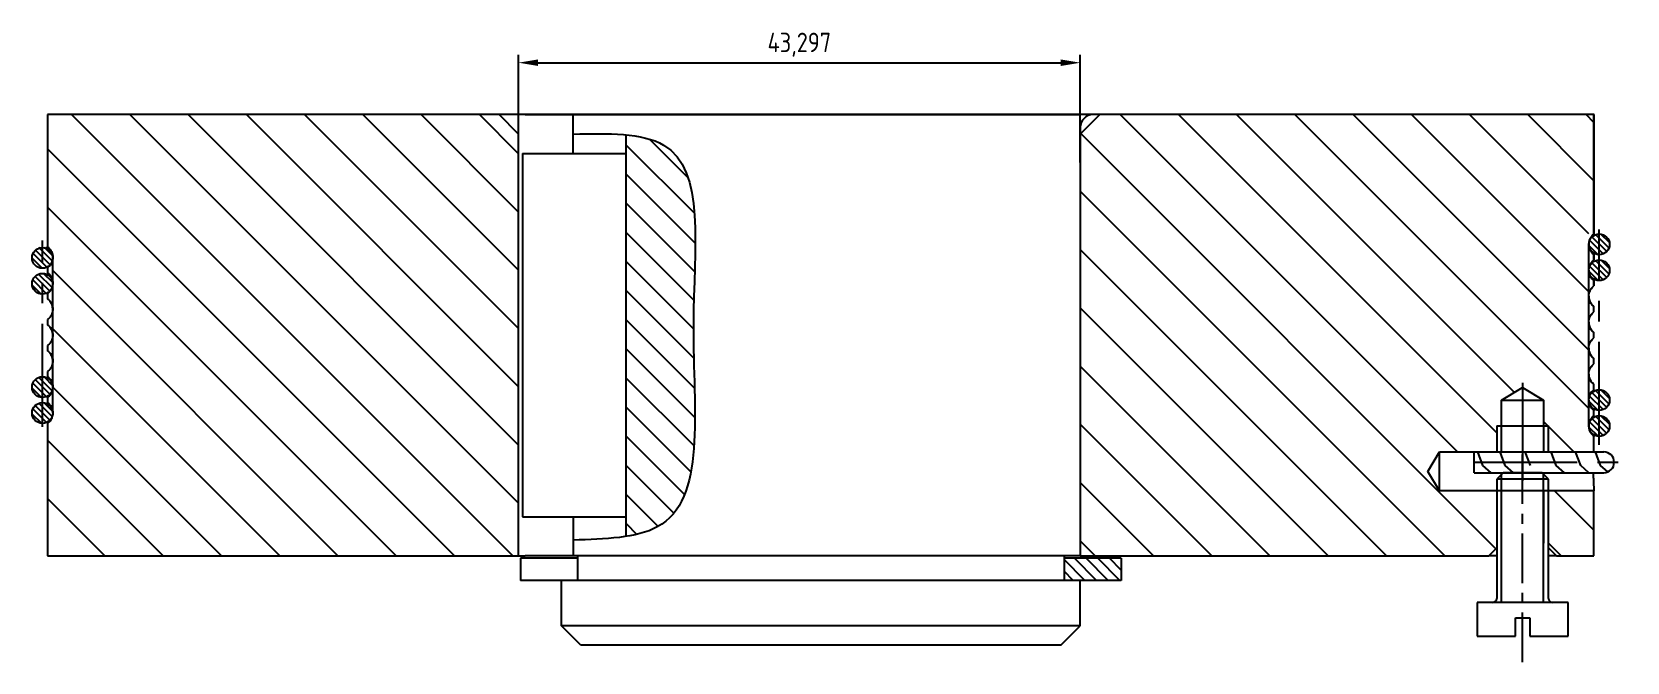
# Model space of a CAD drawing. Header units: millimetres. Extents: x 686 to 2719, y -288 to -27.
# Drawn here: x 686 to 809, y -249.3 to -200.8 of the extents above; entities that cross this region are included whole.
import ezdxf

# ---------------------------------------------------------------- set-up
doc = ezdxf.new("R2010")
doc.units = ezdxf.units.MM
doc.header["$LTSCALE"] = 0.25
doc.linetypes.add('CENTER', pattern=[50.8, 31.75, -6.35, 6.35, -6.35])
for name, color, linetype in [('Bord', 1, 'Continuous'), ('Cen', 5, 'CENTER'), ('Con', 6, 'Continuous'), ('Cont', 6, 'Continuous'), ('Hatch', 2, 'Continuous')]:
    doc.layers.add(name, color=color, linetype=linetype)
doc.layers.add('Видимый контур (ГОСТ)', color=7, linetype='Continuous', lineweight=50)
doc.styles.add('Style1', font='romans.shx', dxfattribs={"width": 0.8})
doc.dimstyles.new('Lin_0.5', dxfattribs={"dimscale": 0.5, "dimtxt": 3, "dimasz": 3, "dimexe": 1.25, "dimexo": 0, "dimgap": 1, "dimtad": 1, "dimdec": 3, "dimtxsty": 'Style1', "dimcen": 2.5, "dimclrt": 3, "dimadec": 0, "dimazin": 0, "dimtfac": 1, "dimtdec": 3, "dimtmove": 0, "dimatfit": 3, "dimldrblk": 'DOT', "dimfxl": 1, "dimarcsym": 0})
pattern_1 = [(315, (8890.8365, -7250.4656), (2.245064, 2.245064), [])]

msp = doc.modelspace()

# ---------------------------------------------------------------- blocks, each defined once
blk = doc.blocks.new('B0A3500')
at = {"ltscale": 0.48}
for p, q in [((0, 3.5), (-2.6, 3.5)), ((-2.6, 3.5), (-2.6, 0.55)), ((0, -3.5), (0, 3.5)), ((9.5, 2), (0.3, 2)), ((10, 1.5), (9.5, 2)), ((9.5, -2), (9.5, 2)), ((10, -1.5), (10, 1.5)), ((-2.6, 0.55), (-1.2, 0.55)), ((-1.2, 0.55), (-1.2, -0.55)), ((-1.2, -0.55), (-2.6, -0.55)), ((-2.6, -0.55), (-2.6, -3.5)), ((0.3, -2), (9.5, -2)), ((9.5, -2), (10, -1.5)), ((-2.6, -3.5), (0, -3.5))]:
    blk.add_line(p, q, dxfattribs=at)
at = {"color": 1, "ltscale": 0.48}
for p, q in [((0, 1.621), (9.879, 1.621)), ((0, -1.621), (9.879, -1.621))]:
    blk.add_line(p, q, dxfattribs=at)
at = {"color": 5, "linetype": 'CENTER', "ltscale": 0.48}
blk.add_line((-4.6, 0), (12, 0), dxfattribs=at)
at = {"ltscale": 0.48}
for centre, start, end in [((0.3, 2.3), 180, 270), ((0.3, -2.3), 90, 180)]:
    blk.add_arc(centre, 0.3, start, end, dxfattribs=at)
blk = doc.blocks.new('*D107')
at = {"layer": 'Con', "color": 0, "lineweight": -2, "transparency": 16777216}
for p, q in [((723.51, -207.14), (723.51, -202.52)), ((766.81, -210.84), (766.81, -202.52)), ((725.01, -203.14), (765.31, -203.14))]:
    blk.add_line(p, q, dxfattribs=at)
at = {"layer": 'Con', "color": 0, "transparency": 16777216}
for points in [[(725.01, -202.89), (725.01, -203.39), (723.51, -203.14)], [(765.31, -202.89), (765.31, -203.39), (766.81, -203.14)]]:
    blk.add_solid(points, dxfattribs=at)
at = {"layer": 'Con', "color": 3, "transparency": 16777216, "insert": (745.16, -201.75), "char_height": 1.5, "attachment_point": 5, "style": 'Style1'}
blk.add_mtext('43,297', dxfattribs=at)
blk = doc.blocks.new('_Dot')
at = {"color": 0, "linetype": 'ByBlock', "lineweight": -2}
blk.add_line((-0.5, 0), (-1, 0), dxfattribs=at)
at = {"color": 0, "linetype": 'ByBlock', "const_width": 0.5}
blk.add_lwpolyline([(-0.25, 0, 1), (0.25, 0, 1)], format="xyb", close=True, dxfattribs=at)

# ---------------------------------------------------------------- dimensions: what is measured, and where the dimension line sits
at = {"layer": 'Con'}
dim = msp.add_linear_dim(base=(766.81114, -203.14252), p1=(723.51454, -207.13989), p2=(766.81114, -210.84418), dimstyle='Lin_0.5', dxfattribs=at)
dim.commit()
dim.dimension.update_dxf_attribs({"geometry": '*D107', "text_midpoint": (745.16284, -201.74966)})

# ---------------------------------------------------------------- hatches: boundary and pattern name
at = {"layer": 'Hatch'}
h = msp.add_hatch(dxfattribs=at)
h.set_pattern_fill('ANSI31', color=256, angle=-90, style=0)
h.set_pattern_definition(pattern_1)
h.paths.add_polyline_path([(723.51385, -241.13989), (723.51454, -207.13989), (721.81241, -207.13989), (687.21282, -207.13989), (687.21282, -217.29255), (687.61885, -217.29255), (687.61885, -230.94351), (687.21213, -230.96573), (687.21213, -241.13989)])
h = msp.add_hatch(dxfattribs=at)
h.set_pattern_fill('ANSI31', color=256, angle=-90, style=0)
h.set_pattern_definition(pattern_1)
h.paths.add_polyline_path([(798.31055, -241.13989), (798.91055, -240.53989), (798.91055, -236.13989), (794.49877, -236.13989), (793.59768, -234.64024), (794.4996, -233.1392), (794.4996, -233.13989), (798.91055, -233.13989), (798.91055, -231.13989), (799.28955, -231.13989), (799.28955, -229.13989), (800.91124, -228.16548), (800.91124, -228.1659), (802.53224, -229.13989), (802.53224, -231.13989), (802.91055, -231.13989), (802.91124, -231.13989), (802.91124, -233.13989), (806.41124, -233.13989), (806.41124, -231.97347), (806.00333, -231.97347), (806.00333, -216.2629), (806.41194, -216.2629), (806.41194, -207.13989), (766.81114, -207.13989), (766.81114, -233.13989), (766.81184, -233.13989), (766.81184, -241.13989)])
h.paths.add_polyline_path([(806.41124, -241.13989), (806.41124, -236.13989), (802.91124, -236.13989), (802.91124, -240.53989), (803.51124, -241.13989)], flags=17)
h = msp.add_hatch(dxfattribs=at)
h.set_pattern_fill('ANSI31', color=256, scale=0.5, angle=-90, style=0)
h.set_pattern_definition([(315, (8890.8365, -7250.4656), (1.12253202, 1.12253202), [])])
edge = h.paths.add_edge_path()
edge.add_spline(control_points=[(731.81419, -239.65374), (732.71954, -239.51149), (738.23835, -238.00205), (735.98116, -224.09481), (738.17643, -210.00009), (732.93297, -208.81137), (731.81419, -208.70378)], knot_values=[3.709257557, 3.709257557, 3.709257557, 3.709257557, 6.461208478, 22.262961147, 36.333562038, 39.635474212, 39.635474212, 39.635474212, 39.635474212], degree=3, periodic=0)
edge.add_line((731.81419, -208.70378), (731.81419, -239.65374))
h = msp.add_hatch(dxfattribs=at)
h.set_pattern_fill('ANSI31', color=256, scale=0.1, angle=-90, style=0)
h.set_pattern_definition([(315, (8938.0233, 26049.195), (0.224506403, 0.224506403), [])])
h.paths.add_polyline_path([(806.81263, -217.93989, 1), (806.81263, -216.33989, 1)])
h = msp.add_hatch(dxfattribs=at)
h.set_pattern_fill('ANSI31', color=256, scale=0.1, angle=-90, style=0)
h.set_pattern_definition([(315, (8818.0235, 26048.1993), (0.224506403, 0.224506403), [])])
h.paths.add_polyline_path([(686.81281, -218.9356, 1), (686.81281, -217.3356, 1)])
h = msp.add_hatch(dxfattribs=at)
h.set_pattern_fill('ANSI31', color=256, scale=0.1, angle=-90, style=0)
h.set_pattern_definition([(315, (8938.0233, 26047.1993), (0.224506403, 0.224506403), [])])
h.paths.add_polyline_path([(806.81262, -219.9356, 1), (806.81262, -218.3356, 1)])
h = msp.add_hatch(dxfattribs=at)
h.set_pattern_fill('ANSI31', color=256, scale=0.1, angle=-90, style=0)
h.set_pattern_definition([(315, (8818.01377, 26046.14355), (0.224506403, 0.224506403), [])])
h.paths.add_polyline_path([(686.80309, -220.99133, 1), (686.80309, -219.39133, 1)])
h = msp.add_hatch(dxfattribs=at)
h.set_pattern_fill('ANSI31', color=256, scale=0.1, angle=-90, style=0)
h.set_pattern_definition([(315, (8818.02282, 26038.1907), (0.224506403, 0.224506403), [])])
h.paths.add_polyline_path([(686.81214, -228.94419, 1), (686.81214, -227.34419, 1)])
h = msp.add_hatch(dxfattribs=at)
h.set_pattern_fill('ANSI31', color=256, scale=0.1, angle=-90, style=0)
h.set_pattern_definition([(315, (8938.02263, 26037.1907), (0.224506403, 0.224506403), [])])
h.paths.add_polyline_path([(806.81195, -229.94419, 1), (806.81195, -228.34419, 1)])
h = msp.add_hatch(dxfattribs=at)
h.set_pattern_fill('ANSI31', color=256, scale=0.1, angle=-90, style=0)
h.set_pattern_definition([(315, (8818.0228, 26036.195), (0.224506403, 0.224506403), [])])
h.paths.add_polyline_path([(686.81213, -230.93989, 1), (686.81213, -229.33989, 1)])
h = msp.add_hatch(dxfattribs=at)
h.set_pattern_fill('ANSI31', color=256, scale=0.1, angle=-90, style=0)
h.set_pattern_definition([(315, (8938.02262, 26035.195), (0.224506403, 0.224506403), [])])
h.paths.add_polyline_path([(806.81194, -231.93989, 1), (806.81194, -230.33989, 1)])
h = msp.add_hatch(dxfattribs=at)
h.set_pattern_fill('ANSI31', color=256, scale=0.2, angle=-90, style=0)
h.set_pattern_definition([(315, (8890.83654, -7250.46556), (0.449012806, 0.449012806), [])])
h.paths.add_polyline_path([(766.81111, -243.03989), (769.96241, -243.03989), (769.96241, -241.33989), (765.56241, -241.33989), (765.56241, -243.03987)])

# ---------------------------------------------------------------- linework, layer by layer
at = {"layer": 'Bord'}
for p, q in [((806.01195, -231.13992), (806.01263, -217.13989)), ((687.61213, -230.13731), (687.61281, -218.14385)), ((798.91055, -231.13989), (798.91055, -233.13989)), ((798.91124, -231.13989), (798.91124, -233.13989)), ((802.91055, -233.13989), (802.91055, -231.13989)), ((802.91124, -233.13989), (802.91124, -231.13989)), ((798.91055, -236.13989), (798.91055, -240.53989)), ((798.91124, -236.13989), (798.91124, -240.53989)), ((802.91055, -240.53989), (802.91055, -236.13989)), ((802.91124, -240.53989), (802.91124, -236.13989))]:
    msp.add_line(p, q, dxfattribs=at)
msp.add_open_spline([(727.73541, -208.63989), (730.40244, -208.58605), (738.42188, -208.42414), (735.98116, -224.09481), (738.50111, -239.621), (730.17519, -239.86129), (727.73541, -239.93171)], degree=3, knots=[0, 0, 0, 0, 7.011169731, 21.081770622, 36.88352329, 43.433290506, 43.433290506, 43.433290506, 43.433290506], dxfattribs=at)
at = {"layer": 'Cen'}
for p, q in [((806.81194, -232.60438), (806.81263, -215.99002)), ((686.81213, -231.21085), (686.81282, -216.84463)), ((800.91124, -227.81647), (800.91124, -235.36592)), ((797.16975, -233.93989), (808.96345, -233.93989))]:
    msp.add_line(p, q, dxfattribs=at)
at = {"layer": 'Con'}
for p, q in [((723.81419, -210.13989), (731.81419, -210.13989)), ((723.51391, -238.13989), (723.51419, -238.13989)), ((723.81419, -238.13989), (731.81419, -238.13989))]:
    msp.add_line(p, q, dxfattribs=at)
at = {"layer": 'Cont'}
for p, q in [((687.21282, -207.13989), (687.21282, -217.33989)), ((724.01311, -207.13989), (687.21282, -207.13989)), ((687.21282, -207.13989), (687.21282, -217.33989)), ((724.01311, -207.13989), (687.21282, -207.13989)), ((771.81241, -207.13989), (721.81241, -207.13989)), ((771.81241, -207.13989), (721.81241, -207.13989)), ((723.51451, -208.63989), (722.01454, -207.13989)), ((723.51385, -241.13989), (723.51454, -207.13989)), ((724.01311, -207.13989), (727.27371, -207.13989)), ((769.31184, -207.13989), (724.31241, -207.13989)), ((769.31184, -207.13989), (724.31241, -207.13989)), ((726.81241, -207.13989), (766.81184, -207.13989)), ((726.81241, -207.13989), (766.81184, -207.13989)), ((727.27371, -207.13989), (766.81253, -207.13989)), ((727.27371, -207.13989), (766.81253, -207.13989)), ((727.73541, -210.13989), (727.73541, -207.13989)), ((766.81114, -208.63989), (768.31114, -207.13989)), ((806.41194, -207.13989), (766.81184, -207.13989)), ((806.41263, -207.13989), (766.81253, -207.13989)), ((806.41194, -216.33989), (806.41194, -207.13989)), ((806.41263, -216.33989), (806.41263, -207.13989)), ((731.81419, -239.65374), (731.81419, -208.70378)), ((766.81114, -208.13989), (766.81114, -241.13989)), ((723.51419, -238.13989), (723.51419, -210.13989)), ((723.81419, -210.13989), (723.81419, -238.13989)), ((806.41194, -218.33989), (806.41194, -217.93989)), ((806.41263, -218.33989), (806.41263, -217.93989)), ((687.21282, -218.93989), (687.21282, -219.33989)), ((687.21282, -218.93989), (687.21282, -219.33989)), ((806.41124, -220.33989), (806.41124, -219.93989)), ((806.41194, -220.33989), (806.41194, -219.93989)), ((806.41194, -220.33989), (806.41194, -219.93989)), ((806.41263, -220.33989), (806.41263, -219.93989)), ((687.21213, -220.93989), (687.21213, -221.33989)), ((687.21213, -220.93989), (687.21213, -221.33989)), ((687.21282, -220.93989), (687.21282, -221.33989)), ((687.21282, -220.93989), (687.21282, -221.33989)), ((806.41124, -222.33989), (806.41124, -221.93989)), ((806.41194, -222.33989), (806.41194, -221.93989)), ((687.21213, -222.93989), (687.21213, -223.33989)), ((687.21213, -222.93989), (687.21213, -223.33989)), ((687.21213, -224.93989), (687.21213, -225.33989)), ((687.21213, -224.93989), (687.21213, -225.33989)), ((806.41124, -224.33989), (806.41124, -223.93989)), ((806.41194, -224.33989), (806.41194, -223.93989)), ((806.41124, -226.33989), (806.41124, -225.93989)), ((806.41194, -226.33989), (806.41194, -225.93989)), ((687.21213, -226.93989), (687.21213, -227.33989)), ((687.21213, -226.93989), (687.21213, -227.33989)), ((799.28955, -229.13989), (800.91055, -228.1659)), ((799.29024, -229.13989), (800.91124, -228.1659)), ((800.91055, -228.1659), (802.53155, -229.13989)), ((800.91124, -228.1659), (802.53224, -229.13989)), ((806.41124, -228.33989), (806.41124, -227.93989)), ((806.41194, -228.33989), (806.41194, -227.93989)), ((687.21213, -228.93989), (687.21213, -229.33989)), ((687.21213, -228.93989), (687.21213, -229.33989)), ((799.28955, -231.13989), (799.28955, -229.13989)), ((799.29024, -229.13989), (802.53224, -229.13989)), ((799.29024, -233.13989), (799.29024, -229.13989)), ((802.53155, -229.13989), (802.53155, -231.13989)), ((802.53224, -229.13989), (802.53224, -233.13989)), ((687.21213, -230.93989), (687.21213, -241.13989)), ((687.21213, -230.93989), (687.21213, -241.13989)), ((798.91055, -231.13989), (799.28955, -231.13989)), ((798.91124, -231.13989), (802.91124, -231.13989)), ((802.53155, -231.13989), (802.91055, -231.13989)), ((806.41124, -230.33989), (806.41124, -229.93989)), ((806.41194, -230.33989), (806.41194, -229.93989)), ((806.41124, -233.13989), (806.41124, -231.93989)), ((806.41194, -233.13989), (806.41194, -231.93989)), ((766.81114, -233.13989), (766.81184, -233.13989)), ((766.81184, -233.13989), (766.81184, -241.13989)), ((793.59789, -234.63989), (794.49918, -233.13989)), ((793.59789, -234.64059), (794.4996, -233.13989)), ((794.49918, -233.13989), (799.29024, -233.13989)), ((794.49918, -233.13989), (799.28955, -233.13989)), ((794.4996, -236.13989), (794.4996, -233.13989)), ((797.16905, -233.13989), (806.41124, -233.13989)), ((797.16975, -233.13989), (807.16677, -233.13989)), ((797.16975, -234.73989), (797.16975, -233.13989)), ((797.85506, -234.19777), (797.46303, -233.13989)), ((799.56195, -234.19777), (799.16992, -233.13989)), ((801.5087, -234.19777), (801.11668, -233.13989)), ((802.53224, -233.13989), (806.41194, -233.13989)), ((803.49771, -234.19777), (803.10569, -233.13989)), ((805.38553, -234.19777), (804.99351, -233.13989)), ((806.92107, -234.19777), (806.52904, -233.13989)), ((794.49918, -236.13989), (793.59789, -234.63989)), ((794.49877, -236.13989), (793.59789, -234.64059)), ((797.16975, -234.73989), (807.16677, -234.73989)), ((798.49338, -234.73989), (797.85506, -234.19777)), ((800.20028, -234.73989), (799.56195, -234.19777)), ((804.13604, -234.73989), (803.49771, -234.19777)), ((806.02386, -234.73989), (805.38553, -234.19777)), ((807.48255, -234.67463), (806.92107, -234.19777)), ((766.81184, -236.13989), (766.81114, -236.13989)), ((798.91124, -236.13989), (794.49877, -236.13989)), ((798.91055, -236.13989), (794.49877, -236.13989)), ((806.41124, -236.13989), (798.91055, -236.13989)), ((799.29024, -240.16089), (799.29024, -236.13989)), ((802.53224, -236.13989), (802.53224, -240.16089)), ((806.41194, -236.13989), (802.91124, -236.13989)), ((806.41124, -241.13989), (806.41124, -236.13989)), ((806.41194, -241.13989), (806.41194, -236.13989)), ((727.73541, -238.13989), (727.73541, -241.1391)), ((798.31055, -241.13989), (798.91055, -240.53989)), ((798.31124, -241.13989), (798.91124, -240.53989)), ((802.91055, -240.53989), (803.51055, -241.13989)), ((802.91124, -240.53989), (803.51124, -241.13989)), ((687.21213, -241.13989), (724.01241, -241.13989)), ((687.21213, -241.13989), (724.01241, -241.13989)), ((728.06241, -241.33989), (723.66597, -241.33989)), ((723.66597, -241.33989), (723.66597, -243.03987)), ((766.81114, -241.13989), (724.01241, -241.13902)), ((728.06241, -241.1391), (728.06241, -243.0391)), ((765.56241, -241.13987), (765.56241, -243.03987)), ((769.96241, -241.33989), (765.56241, -241.33989)), ((766.81114, -241.13989), (798.31055, -241.13989)), ((766.81184, -241.13989), (798.31124, -241.13989)), ((769.96241, -241.13987), (769.96241, -241.13989)), ((769.96241, -241.33989), (769.96241, -243.03987)), ((798.91124, -241.13989), (798.31124, -241.13989)), ((803.51124, -241.13989), (802.91124, -241.13989)), ((803.51055, -241.13989), (806.41124, -241.13989)), ((803.51124, -241.13989), (806.41194, -241.13989)), ((728.06241, -243.0391), (723.66597, -243.0391)), ((726.81415, -246.53908), (726.81422, -243.03908)), ((766.81111, -243.03989), (726.81422, -243.03908)), ((769.96241, -243.03989), (765.56241, -243.03989)), ((766.81103, -246.53989), (766.81111, -243.03989)), ((728.31412, -248.03911), (726.81415, -246.53908)), ((766.81103, -246.53989), (726.81415, -246.53908)), ((765.311, -248.03986), (766.81103, -246.53989)), ((765.311, -248.03986), (728.31412, -248.03911))]:
    msp.add_line(p, q, dxfattribs=at)
for centre in [(806.81263, -217.13989), (686.81387, -218.18486), (806.81262, -219.1356), (686.81386, -220.18057), (686.81214, -228.14419), (806.81195, -229.14419), (686.81213, -230.13989), (806.81194, -231.13989)]:
    msp.add_circle(centre, 0.8, dxfattribs=at)
for centre, radius, start, end in [((767.81114, -208.13989), 1, 90, 180), ((807.01194, -217.13989), 1, 126.8698976, 233.1301024), ((807.01263, -217.13989), 1, 126.8698976, 233.1301024), ((807.01124, -231.13989), 1, 126.8698976, 180), ((807.01194, -231.13989), 1, 126.8698976, 180), ((807.16677, -233.93989), 0.8, 270, 90)]:
    msp.add_arc(centre, radius, start, end, dxfattribs=at)
for points, knots in [([(687.21282, -217.33989), (687.29567, -217.40203), (687.36836, -217.47665), (687.48824, -217.64555), (687.53469, -217.7388), (687.60538, -217.96163), (687.62014, -218.09225), (687.59875, -218.3518), (687.56281, -218.47824), (687.44448, -218.71024), (687.36323, -218.81357), (687.24771, -218.91281), (687.23049, -218.92664), (687.21282, -218.93989)], [-0.1859514132, -0.1859514132, -0.1859514132, -0.1859514132, -0.1548844489, -0.1548844489, -0.1238174846, -0.1238174846, -0.0847530373, -0.0847530373, -0.0456885899, -0.0456885899, -0.0066241426, -0.0066241426, 0, 0, 0, 0]), ([(687.21282, -217.33989), (687.29567, -217.40203), (687.36836, -217.47665), (687.48824, -217.64555), (687.53469, -217.7388), (687.60538, -217.96163), (687.62014, -218.09225), (687.59875, -218.3518), (687.56281, -218.47824), (687.44448, -218.71024), (687.36323, -218.81357), (687.24771, -218.91281), (687.23049, -218.92664), (687.21282, -218.93989)], [-0.1859514132, -0.1859514132, -0.1859514132, -0.1859514132, -0.1548844489, -0.1548844489, -0.1238174846, -0.1238174846, -0.0847530373, -0.0847530373, -0.0456885899, -0.0456885899, -0.0066241426, -0.0066241426, 0, 0, 0, 0]), ([(687.61282, -218.13989), (687.61282, -218.027), (687.59292, -217.91267), (687.51944, -217.70541), (687.46572, -217.60942), (687.34563, -217.45554), (687.27945, -217.39334), (687.21744, -217.34682)], [0, 0, 0, 0, 0.0355582671, 0.0355582671, 0.0701260916, 0.0701260916, 0.1014930338, 0.1014930338, 0.1014930338, 0.1014930338]), ([(687.61282, -218.13989), (687.61282, -218.027), (687.59292, -217.91267), (687.51944, -217.70541), (687.46572, -217.60942), (687.34563, -217.45554), (687.27945, -217.39334), (687.21744, -217.34682)], [0, 0, 0, 0, 0.0355582671, 0.0355582671, 0.0701260916, 0.0701260916, 0.1014930338, 0.1014930338, 0.1014930338, 0.1014930338]), ([(806.41194, -219.93989), (806.3202, -219.87109), (806.24098, -219.78702), (806.11451, -219.59571), (806.06819, -219.48988), (806.00975, -219.25207), (806.00368, -219.12076), (806.0422, -218.8632), (806.08643, -218.73941), (806.21985, -218.51575), (806.30777, -218.41802), (806.41194, -218.33989)], [-0.1859948294, -0.1859948294, -0.1859948294, -0.1859948294, -0.1515940857, -0.1515940857, -0.117193342, -0.117193342, -0.0781288947, -0.0781288947, -0.0390644473, -0.0390644473, 0, 0, 0, 0]), ([(806.41263, -219.93989), (806.3209, -219.87109), (806.24167, -219.78702), (806.1152, -219.59571), (806.06889, -219.48988), (806.01045, -219.25207), (806.00437, -219.12076), (806.04289, -218.8632), (806.08712, -218.73941), (806.22054, -218.51575), (806.30846, -218.41802), (806.41263, -218.33989)], [-0.1859948294, -0.1859948294, -0.1859948294, -0.1859948294, -0.1515940857, -0.1515940857, -0.117193342, -0.117193342, -0.0781288947, -0.0781288947, -0.0390644473, -0.0390644473, 0, 0, 0, 0]), ([(687.21282, -219.33989), (687.29567, -219.40203), (687.36836, -219.47665), (687.48824, -219.64555), (687.53469, -219.7388), (687.60538, -219.96163), (687.62014, -220.09225), (687.59875, -220.3518), (687.56281, -220.47824), (687.44448, -220.71024), (687.36323, -220.81357), (687.24771, -220.91281), (687.23049, -220.92664), (687.21282, -220.93989)], [-0.1859514132, -0.1859514132, -0.1859514132, -0.1859514132, -0.1548844489, -0.1548844489, -0.1238174846, -0.1238174846, -0.0847530373, -0.0847530373, -0.0456885899, -0.0456885899, -0.0066241426, -0.0066241426, 0, 0, 0, 0]), ([(687.21282, -219.33989), (687.29567, -219.40203), (687.36836, -219.47665), (687.48824, -219.64555), (687.53469, -219.7388), (687.60538, -219.96163), (687.62014, -220.09225), (687.59875, -220.3518), (687.56281, -220.47824), (687.44448, -220.71024), (687.36323, -220.81357), (687.24771, -220.91281), (687.23049, -220.92664), (687.21282, -220.93989)], [-0.1859514132, -0.1859514132, -0.1859514132, -0.1859514132, -0.1548844489, -0.1548844489, -0.1238174846, -0.1238174846, -0.0847530373, -0.0847530373, -0.0456885899, -0.0456885899, -0.0066241426, -0.0066241426, 0, 0, 0, 0]), ([(687.61282, -220.13989), (687.61282, -220.027), (687.59292, -219.91267), (687.51944, -219.70541), (687.46572, -219.60942), (687.34563, -219.45554), (687.27945, -219.39334), (687.21744, -219.34682)], [0, 0, 0, 0, 0.0355582671, 0.0355582671, 0.0701260916, 0.0701260916, 0.1014930338, 0.1014930338, 0.1014930338, 0.1014930338]), ([(687.61282, -220.13989), (687.61282, -220.027), (687.59292, -219.91267), (687.51944, -219.70541), (687.46572, -219.60942), (687.34563, -219.45554), (687.27945, -219.39334), (687.21744, -219.34682)], [0, 0, 0, 0, 0.0355582671, 0.0355582671, 0.0701260916, 0.0701260916, 0.1014930338, 0.1014930338, 0.1014930338, 0.1014930338]), ([(806.01194, -219.13989), (806.01194, -219.25278), (806.03184, -219.36712), (806.10532, -219.57437), (806.15904, -219.67036), (806.27913, -219.82424), (806.34531, -219.88645), (806.40732, -219.93297)], [0, 0, 0, 0, 0.0355582671, 0.0355582671, 0.0701260916, 0.0701260916, 0.1014930338, 0.1014930338, 0.1014930338, 0.1014930338]), ([(806.01263, -219.13989), (806.01263, -219.25278), (806.03253, -219.36712), (806.10602, -219.57437), (806.15974, -219.67036), (806.27982, -219.82424), (806.346, -219.88645), (806.40801, -219.93297)], [0, 0, 0, 0, 0.0355582671, 0.0355582671, 0.0701260916, 0.0701260916, 0.1014930338, 0.1014930338, 0.1014930338, 0.1014930338]), ([(806.41124, -221.93989), (806.31951, -221.87109), (806.24029, -221.78702), (806.11381, -221.59571), (806.0675, -221.48988), (806.00906, -221.25207), (806.00298, -221.12076), (806.0415, -220.8632), (806.08574, -220.73941), (806.21916, -220.51575), (806.30707, -220.41802), (806.41124, -220.33989)], [-0.1859948294, -0.1859948294, -0.1859948294, -0.1859948294, -0.1515940857, -0.1515940857, -0.117193342, -0.117193342, -0.0781288947, -0.0781288947, -0.0390644473, -0.0390644473, 0, 0, 0, 0]), ([(806.41194, -221.93989), (806.3202, -221.87109), (806.24098, -221.78702), (806.11451, -221.59571), (806.06819, -221.48988), (806.00975, -221.25207), (806.00368, -221.12076), (806.0422, -220.8632), (806.08643, -220.73941), (806.21985, -220.51575), (806.30777, -220.41802), (806.41194, -220.33989)], [-0.1859948294, -0.1859948294, -0.1859948294, -0.1859948294, -0.1515940857, -0.1515940857, -0.117193342, -0.117193342, -0.0781288947, -0.0781288947, -0.0390644473, -0.0390644473, 0, 0, 0, 0]), ([(806.01124, -221.13989), (806.01124, -221.25278), (806.03114, -221.36712), (806.10463, -221.57437), (806.15835, -221.67036), (806.27843, -221.82424), (806.34462, -221.88645), (806.40663, -221.93297)], [0, 0, 0, 0, 0.0355582671, 0.0355582671, 0.0701260916, 0.0701260916, 0.1014930338, 0.1014930338, 0.1014930338, 0.1014930338]), ([(806.01194, -221.13989), (806.01194, -221.25278), (806.03184, -221.36712), (806.10532, -221.57437), (806.15904, -221.67036), (806.27913, -221.82424), (806.34531, -221.88645), (806.40732, -221.93297)], [0, 0, 0, 0, 0.0355582671, 0.0355582671, 0.0701260916, 0.0701260916, 0.1014930338, 0.1014930338, 0.1014930338, 0.1014930338]), ([(687.21213, -221.33989), (687.29497, -221.40203), (687.36767, -221.47665), (687.48754, -221.64555), (687.534, -221.7388), (687.60469, -221.96163), (687.61944, -222.09225), (687.59806, -222.3518), (687.56212, -222.47824), (687.44379, -222.71024), (687.36253, -222.81357), (687.24701, -222.91281), (687.22979, -222.92664), (687.21213, -222.93989)], [-0.1859514132, -0.1859514132, -0.1859514132, -0.1859514132, -0.1548844489, -0.1548844489, -0.1238174846, -0.1238174846, -0.0847530373, -0.0847530373, -0.0456885899, -0.0456885899, -0.0066241426, -0.0066241426, 0, 0, 0, 0]), ([(687.21213, -221.33989), (687.29497, -221.40203), (687.36767, -221.47665), (687.48754, -221.64555), (687.534, -221.7388), (687.60469, -221.96163), (687.61944, -222.09225), (687.59806, -222.3518), (687.56212, -222.47824), (687.44379, -222.71024), (687.36253, -222.81357), (687.24701, -222.91281), (687.22979, -222.92664), (687.21213, -222.93989)], [-0.1859514132, -0.1859514132, -0.1859514132, -0.1859514132, -0.1548844489, -0.1548844489, -0.1238174846, -0.1238174846, -0.0847530373, -0.0847530373, -0.0456885899, -0.0456885899, -0.0066241426, -0.0066241426, 0, 0, 0, 0]), ([(687.61213, -222.13989), (687.61213, -222.027), (687.59223, -221.91267), (687.51874, -221.70541), (687.46502, -221.60942), (687.34494, -221.45554), (687.27876, -221.39334), (687.21675, -221.34682)], [0, 0, 0, 0, 0.0355582671, 0.0355582671, 0.0701260916, 0.0701260916, 0.1014930338, 0.1014930338, 0.1014930338, 0.1014930338]), ([(687.61213, -222.13989), (687.61213, -222.027), (687.59223, -221.91267), (687.51874, -221.70541), (687.46502, -221.60942), (687.34494, -221.45554), (687.27876, -221.39334), (687.21675, -221.34682)], [0, 0, 0, 0, 0.0355582671, 0.0355582671, 0.0701260916, 0.0701260916, 0.1014930338, 0.1014930338, 0.1014930338, 0.1014930338]), ([(806.41124, -223.93989), (806.31951, -223.87109), (806.24029, -223.78702), (806.11381, -223.59571), (806.0675, -223.48988), (806.00906, -223.25207), (806.00298, -223.12076), (806.0415, -222.8632), (806.08574, -222.73941), (806.21916, -222.51575), (806.30707, -222.41802), (806.41124, -222.33989)], [-0.1859948294, -0.1859948294, -0.1859948294, -0.1859948294, -0.1515940857, -0.1515940857, -0.117193342, -0.117193342, -0.0781288947, -0.0781288947, -0.0390644473, -0.0390644473, 0, 0, 0, 0]), ([(806.41194, -223.93989), (806.3202, -223.87109), (806.24098, -223.78702), (806.11451, -223.59571), (806.06819, -223.48988), (806.00975, -223.25207), (806.00368, -223.12076), (806.0422, -222.8632), (806.08643, -222.73941), (806.21985, -222.51575), (806.30777, -222.41802), (806.41194, -222.33989)], [-0.1859948294, -0.1859948294, -0.1859948294, -0.1859948294, -0.1515940857, -0.1515940857, -0.117193342, -0.117193342, -0.0781288947, -0.0781288947, -0.0390644473, -0.0390644473, 0, 0, 0, 0]), ([(687.21213, -223.33989), (687.29497, -223.40203), (687.36767, -223.47665), (687.48754, -223.64555), (687.534, -223.7388), (687.60469, -223.96163), (687.61944, -224.09225), (687.59806, -224.3518), (687.56212, -224.47824), (687.44379, -224.71024), (687.36253, -224.81357), (687.24701, -224.91281), (687.22979, -224.92664), (687.21213, -224.93989)], [-0.1859514132, -0.1859514132, -0.1859514132, -0.1859514132, -0.1548844489, -0.1548844489, -0.1238174846, -0.1238174846, -0.0847530373, -0.0847530373, -0.0456885899, -0.0456885899, -0.0066241426, -0.0066241426, 0, 0, 0, 0]), ([(687.21213, -223.33989), (687.29497, -223.40203), (687.36767, -223.47665), (687.48754, -223.64555), (687.534, -223.7388), (687.60469, -223.96163), (687.61944, -224.09225), (687.59806, -224.3518), (687.56212, -224.47824), (687.44379, -224.71024), (687.36253, -224.81357), (687.24701, -224.91281), (687.22979, -224.92664), (687.21213, -224.93989)], [-0.1859514132, -0.1859514132, -0.1859514132, -0.1859514132, -0.1548844489, -0.1548844489, -0.1238174846, -0.1238174846, -0.0847530373, -0.0847530373, -0.0456885899, -0.0456885899, -0.0066241426, -0.0066241426, 0, 0, 0, 0]), ([(687.61213, -224.13989), (687.61213, -224.027), (687.59223, -223.91267), (687.51874, -223.70541), (687.46502, -223.60942), (687.34494, -223.45554), (687.27876, -223.39334), (687.21675, -223.34682)], [0, 0, 0, 0, 0.0355582671, 0.0355582671, 0.0701260916, 0.0701260916, 0.1014930338, 0.1014930338, 0.1014930338, 0.1014930338]), ([(687.61213, -224.13989), (687.61213, -224.027), (687.59223, -223.91267), (687.51874, -223.70541), (687.46502, -223.60942), (687.34494, -223.45554), (687.27876, -223.39334), (687.21675, -223.34682)], [0, 0, 0, 0, 0.0355582671, 0.0355582671, 0.0701260916, 0.0701260916, 0.1014930338, 0.1014930338, 0.1014930338, 0.1014930338]), ([(806.01124, -223.13989), (806.01124, -223.25278), (806.03114, -223.36712), (806.10463, -223.57437), (806.15835, -223.67036), (806.27843, -223.82424), (806.34462, -223.88645), (806.40663, -223.93297)], [0, 0, 0, 0, 0.0355582671, 0.0355582671, 0.0701260916, 0.0701260916, 0.1014930338, 0.1014930338, 0.1014930338, 0.1014930338]), ([(806.01194, -223.13989), (806.01194, -223.25278), (806.03184, -223.36712), (806.10532, -223.57437), (806.15904, -223.67036), (806.27913, -223.82424), (806.34531, -223.88645), (806.40732, -223.93297)], [0, 0, 0, 0, 0.0355582671, 0.0355582671, 0.0701260916, 0.0701260916, 0.1014930338, 0.1014930338, 0.1014930338, 0.1014930338]), ([(806.41124, -225.93989), (806.31951, -225.87109), (806.24029, -225.78702), (806.11381, -225.59571), (806.0675, -225.48988), (806.00906, -225.25207), (806.00298, -225.12076), (806.0415, -224.8632), (806.08574, -224.73941), (806.21916, -224.51575), (806.30707, -224.41802), (806.41124, -224.33989)], [-0.1859948294, -0.1859948294, -0.1859948294, -0.1859948294, -0.1515940857, -0.1515940857, -0.117193342, -0.117193342, -0.0781288947, -0.0781288947, -0.0390644473, -0.0390644473, 0, 0, 0, 0]), ([(806.41194, -225.93989), (806.3202, -225.87109), (806.24098, -225.78702), (806.11451, -225.59571), (806.06819, -225.48988), (806.00975, -225.25207), (806.00368, -225.12076), (806.0422, -224.8632), (806.08643, -224.73941), (806.21985, -224.51575), (806.30777, -224.41802), (806.41194, -224.33989)], [-0.1859948294, -0.1859948294, -0.1859948294, -0.1859948294, -0.1515940857, -0.1515940857, -0.117193342, -0.117193342, -0.0781288947, -0.0781288947, -0.0390644473, -0.0390644473, 0, 0, 0, 0]), ([(687.21213, -225.33989), (687.29497, -225.40203), (687.36767, -225.47665), (687.48754, -225.64555), (687.534, -225.7388), (687.60469, -225.96163), (687.61944, -226.09225), (687.59806, -226.3518), (687.56212, -226.47824), (687.44379, -226.71024), (687.36253, -226.81357), (687.24701, -226.91281), (687.22979, -226.92664), (687.21213, -226.93989)], [-0.1859514132, -0.1859514132, -0.1859514132, -0.1859514132, -0.1548844489, -0.1548844489, -0.1238174846, -0.1238174846, -0.0847530373, -0.0847530373, -0.0456885899, -0.0456885899, -0.0066241426, -0.0066241426, 0, 0, 0, 0]), ([(687.21213, -225.33989), (687.29497, -225.40203), (687.36767, -225.47665), (687.48754, -225.64555), (687.534, -225.7388), (687.60469, -225.96163), (687.61944, -226.09225), (687.59806, -226.3518), (687.56212, -226.47824), (687.44379, -226.71024), (687.36253, -226.81357), (687.24701, -226.91281), (687.22979, -226.92664), (687.21213, -226.93989)], [-0.1859514132, -0.1859514132, -0.1859514132, -0.1859514132, -0.1548844489, -0.1548844489, -0.1238174846, -0.1238174846, -0.0847530373, -0.0847530373, -0.0456885899, -0.0456885899, -0.0066241426, -0.0066241426, 0, 0, 0, 0]), ([(687.61213, -226.13989), (687.61213, -226.027), (687.59223, -225.91267), (687.51874, -225.70541), (687.46502, -225.60942), (687.34494, -225.45554), (687.27876, -225.39334), (687.21675, -225.34682)], [0, 0, 0, 0, 0.0355582671, 0.0355582671, 0.0701260916, 0.0701260916, 0.1014930338, 0.1014930338, 0.1014930338, 0.1014930338]), ([(687.61213, -226.13989), (687.61213, -226.027), (687.59223, -225.91267), (687.51874, -225.70541), (687.46502, -225.60942), (687.34494, -225.45554), (687.27876, -225.39334), (687.21675, -225.34682)], [0, 0, 0, 0, 0.0355582671, 0.0355582671, 0.0701260916, 0.0701260916, 0.1014930338, 0.1014930338, 0.1014930338, 0.1014930338]), ([(806.01124, -225.13989), (806.01124, -225.25278), (806.03114, -225.36712), (806.10463, -225.57437), (806.15835, -225.67036), (806.27843, -225.82424), (806.34462, -225.88645), (806.40663, -225.93297)], [0, 0, 0, 0, 0.0355582671, 0.0355582671, 0.0701260916, 0.0701260916, 0.1014930338, 0.1014930338, 0.1014930338, 0.1014930338]), ([(806.01194, -225.13989), (806.01194, -225.25278), (806.03184, -225.36712), (806.10532, -225.57437), (806.15904, -225.67036), (806.27913, -225.82424), (806.34531, -225.88645), (806.40732, -225.93297)], [0, 0, 0, 0, 0.0355582671, 0.0355582671, 0.0701260916, 0.0701260916, 0.1014930338, 0.1014930338, 0.1014930338, 0.1014930338]), ([(687.21213, -227.33989), (687.29497, -227.40203), (687.36767, -227.47665), (687.48754, -227.64555), (687.534, -227.7388), (687.60469, -227.96163), (687.61944, -228.09225), (687.59806, -228.3518), (687.56212, -228.47824), (687.44379, -228.71024), (687.36253, -228.81357), (687.24701, -228.91281), (687.22979, -228.92664), (687.21213, -228.93989)], [-0.1859514132, -0.1859514132, -0.1859514132, -0.1859514132, -0.1548844489, -0.1548844489, -0.1238174846, -0.1238174846, -0.0847530373, -0.0847530373, -0.0456885899, -0.0456885899, -0.0066241426, -0.0066241426, 0, 0, 0, 0]), ([(687.21213, -227.33989), (687.29497, -227.40203), (687.36767, -227.47665), (687.48754, -227.64555), (687.534, -227.7388), (687.60469, -227.96163), (687.61944, -228.09225), (687.59806, -228.3518), (687.56212, -228.47824), (687.44379, -228.71024), (687.36253, -228.81357), (687.24701, -228.91281), (687.22979, -228.92664), (687.21213, -228.93989)], [-0.1859514132, -0.1859514132, -0.1859514132, -0.1859514132, -0.1548844489, -0.1548844489, -0.1238174846, -0.1238174846, -0.0847530373, -0.0847530373, -0.0456885899, -0.0456885899, -0.0066241426, -0.0066241426, 0, 0, 0, 0]), ([(687.61213, -228.13989), (687.61213, -228.027), (687.59223, -227.91267), (687.51874, -227.70541), (687.46502, -227.60942), (687.34494, -227.45554), (687.27876, -227.39334), (687.21675, -227.34682)], [0, 0, 0, 0, 0.0355582671, 0.0355582671, 0.0701260916, 0.0701260916, 0.1014930338, 0.1014930338, 0.1014930338, 0.1014930338]), ([(687.61213, -228.13989), (687.61213, -228.027), (687.59223, -227.91267), (687.51874, -227.70541), (687.46502, -227.60942), (687.34494, -227.45554), (687.27876, -227.39334), (687.21675, -227.34682)], [0, 0, 0, 0, 0.0355582671, 0.0355582671, 0.0701260916, 0.0701260916, 0.1014930338, 0.1014930338, 0.1014930338, 0.1014930338]), ([(806.41124, -227.93989), (806.31951, -227.87109), (806.24029, -227.78702), (806.11381, -227.59571), (806.0675, -227.48988), (806.00906, -227.25207), (806.00298, -227.12076), (806.0415, -226.8632), (806.08574, -226.73941), (806.21916, -226.51575), (806.30707, -226.41802), (806.41124, -226.33989)], [-0.1859948294, -0.1859948294, -0.1859948294, -0.1859948294, -0.1515940857, -0.1515940857, -0.117193342, -0.117193342, -0.0781288947, -0.0781288947, -0.0390644473, -0.0390644473, 0, 0, 0, 0]), ([(806.41194, -227.93989), (806.3202, -227.87109), (806.24098, -227.78702), (806.11451, -227.59571), (806.06819, -227.48988), (806.00975, -227.25207), (806.00368, -227.12076), (806.0422, -226.8632), (806.08643, -226.73941), (806.21985, -226.51575), (806.30777, -226.41802), (806.41194, -226.33989)], [-0.1859948294, -0.1859948294, -0.1859948294, -0.1859948294, -0.1515940857, -0.1515940857, -0.117193342, -0.117193342, -0.0781288947, -0.0781288947, -0.0390644473, -0.0390644473, 0, 0, 0, 0]), ([(806.01124, -227.13989), (806.01124, -227.25278), (806.03114, -227.36712), (806.10463, -227.57437), (806.15835, -227.67036), (806.27843, -227.82424), (806.34462, -227.88645), (806.40663, -227.93297)], [0, 0, 0, 0, 0.0355582671, 0.0355582671, 0.0701260916, 0.0701260916, 0.1014930338, 0.1014930338, 0.1014930338, 0.1014930338]), ([(806.01194, -227.13989), (806.01194, -227.25278), (806.03184, -227.36712), (806.10532, -227.57437), (806.15904, -227.67036), (806.27913, -227.82424), (806.34531, -227.88645), (806.40732, -227.93297)], [0, 0, 0, 0, 0.0355582671, 0.0355582671, 0.0701260916, 0.0701260916, 0.1014930338, 0.1014930338, 0.1014930338, 0.1014930338]), ([(806.41124, -229.93989), (806.31951, -229.87109), (806.24029, -229.78702), (806.11381, -229.59571), (806.0675, -229.48988), (806.00906, -229.25207), (806.00298, -229.12076), (806.0415, -228.8632), (806.08574, -228.73941), (806.21916, -228.51575), (806.30707, -228.41802), (806.41124, -228.33989)], [-0.1859948294, -0.1859948294, -0.1859948294, -0.1859948294, -0.1515940857, -0.1515940857, -0.117193342, -0.117193342, -0.0781288947, -0.0781288947, -0.0390644473, -0.0390644473, 0, 0, 0, 0]), ([(806.41194, -229.93989), (806.3202, -229.87109), (806.24098, -229.78702), (806.11451, -229.59571), (806.06819, -229.48988), (806.00975, -229.25207), (806.00368, -229.12076), (806.0422, -228.8632), (806.08643, -228.73941), (806.21985, -228.51575), (806.30777, -228.41802), (806.41194, -228.33989)], [-0.1859948294, -0.1859948294, -0.1859948294, -0.1859948294, -0.1515940857, -0.1515940857, -0.117193342, -0.117193342, -0.0781288947, -0.0781288947, -0.0390644473, -0.0390644473, 0, 0, 0, 0]), ([(687.21213, -229.33989), (687.29497, -229.40203), (687.36767, -229.47665), (687.48754, -229.64555), (687.534, -229.7388), (687.60469, -229.96163), (687.61944, -230.09225), (687.59806, -230.3518), (687.56212, -230.47824), (687.44379, -230.71024), (687.36253, -230.81357), (687.24701, -230.91281), (687.22979, -230.92664), (687.21213, -230.93989)], [-0.1859514132, -0.1859514132, -0.1859514132, -0.1859514132, -0.1548844489, -0.1548844489, -0.1238174846, -0.1238174846, -0.0847530373, -0.0847530373, -0.0456885899, -0.0456885899, -0.0066241426, -0.0066241426, 0, 0, 0, 0]), ([(687.21213, -229.33989), (687.29497, -229.40203), (687.36767, -229.47665), (687.48754, -229.64555), (687.534, -229.7388), (687.60469, -229.96163), (687.61944, -230.09225), (687.59806, -230.3518), (687.56212, -230.47824), (687.44379, -230.71024), (687.36253, -230.81357), (687.24701, -230.91281), (687.22979, -230.92664), (687.21213, -230.93989)], [-0.1859514132, -0.1859514132, -0.1859514132, -0.1859514132, -0.1548844489, -0.1548844489, -0.1238174846, -0.1238174846, -0.0847530373, -0.0847530373, -0.0456885899, -0.0456885899, -0.0066241426, -0.0066241426, 0, 0, 0, 0]), ([(687.61213, -230.13989), (687.61213, -230.027), (687.59223, -229.91267), (687.51874, -229.70541), (687.46502, -229.60942), (687.34494, -229.45554), (687.27876, -229.39334), (687.21675, -229.34682)], [0, 0, 0, 0, 0.0355582671, 0.0355582671, 0.0701260916, 0.0701260916, 0.1014930338, 0.1014930338, 0.1014930338, 0.1014930338]), ([(687.61213, -230.13989), (687.61213, -230.027), (687.59223, -229.91267), (687.51874, -229.70541), (687.46502, -229.60942), (687.34494, -229.45554), (687.27876, -229.39334), (687.21675, -229.34682)], [0, 0, 0, 0, 0.0355582671, 0.0355582671, 0.0701260916, 0.0701260916, 0.1014930338, 0.1014930338, 0.1014930338, 0.1014930338]), ([(806.01124, -229.13989), (806.01124, -229.25278), (806.03114, -229.36712), (806.10463, -229.57437), (806.15835, -229.67036), (806.27843, -229.82424), (806.34462, -229.88645), (806.40663, -229.93297)], [0, 0, 0, 0, 0.0355582671, 0.0355582671, 0.0701260916, 0.0701260916, 0.1014930338, 0.1014930338, 0.1014930338, 0.1014930338]), ([(806.01194, -229.13989), (806.01194, -229.25278), (806.03184, -229.36712), (806.10532, -229.57437), (806.15904, -229.67036), (806.27913, -229.82424), (806.34531, -229.88645), (806.40732, -229.93297)], [0, 0, 0, 0, 0.0355582671, 0.0355582671, 0.0701260916, 0.0701260916, 0.1014930338, 0.1014930338, 0.1014930338, 0.1014930338]), ([(806.01124, -231.13989), (806.01124, -231.25278), (806.03114, -231.36712), (806.10463, -231.57437), (806.15835, -231.67036), (806.27843, -231.82424), (806.34462, -231.88645), (806.40663, -231.93297)], [0, 0, 0, 0, 0.0355582671, 0.0355582671, 0.0701260916, 0.0701260916, 0.1014930338, 0.1014930338, 0.1014930338, 0.1014930338]), ([(806.01194, -231.13989), (806.01194, -231.25278), (806.03184, -231.36712), (806.10532, -231.57437), (806.15904, -231.67036), (806.27913, -231.82424), (806.34531, -231.88645), (806.40732, -231.93297)], [0, 0, 0, 0, 0.0355582671, 0.0355582671, 0.0701260916, 0.0701260916, 0.1014930338, 0.1014930338, 0.1014930338, 0.1014930338]), ([(806.35443, -234.73989), (806.35529, -234.8982), (806.35814, -235.06161), (806.36809, -235.39879), (806.37582, -235.56742), (806.39032, -235.83369), (806.39804, -235.94912), (806.40893, -236.10222), (806.41194, -236.13989), (806.41194, -236.13989)], [0.9143317277, 0.9143317277, 0.9143317277, 0.9143317277, 0.9609584328, 0.9609584328, 1.017485431, 1.017485431, 1.0740123621, 1.0740123621, 1.1305392933, 1.1305392933, 1.1305392933, 1.1305392933])]:
    msp.add_open_spline(points, degree=3, knots=knots, dxfattribs=at)
for points in [[(687.21752, -219.34682), (687.21439, -219.34451), (687.21282, -219.3422), (687.21282, -219.33989)], [(806.40794, -219.93297), (806.41106, -219.93527), (806.41263, -219.93758), (806.41263, -219.93989)], [(687.21682, -221.34682), (687.2137, -221.34451), (687.21213, -221.3422), (687.21213, -221.33989)], [(806.40724, -221.93297), (806.41037, -221.93527), (806.41194, -221.93758), (806.41194, -221.93989)], [(687.21682, -223.34682), (687.2137, -223.34451), (687.21213, -223.3422), (687.21213, -223.33989)], [(806.40724, -223.93297), (806.41037, -223.93527), (806.41194, -223.93758), (806.41194, -223.93989)], [(687.21682, -225.34682), (687.2137, -225.34451), (687.21213, -225.3422), (687.21213, -225.33989)], [(806.40724, -225.93297), (806.41037, -225.93527), (806.41194, -225.93758), (806.41194, -225.93989)], [(687.21682, -227.34682), (687.2137, -227.34451), (687.21213, -227.3422), (687.21213, -227.33989)], [(806.40724, -227.93297), (806.41037, -227.93527), (806.41194, -227.93758), (806.41194, -227.93989)], [(687.21682, -229.34682), (687.2137, -229.34451), (687.21213, -229.3422), (687.21213, -229.33989)], [(806.40724, -229.93297), (806.41037, -229.93527), (806.41194, -229.93758), (806.41194, -229.93989)], [(806.40656, -231.93297), (806.4095, -231.93514), (806.41106, -231.93731), (806.41123, -231.93948)], [(806.40725, -231.93297), (806.41019, -231.93514), (806.41175, -231.93731), (806.41192, -231.93948)], [(806.41123, -231.93948), (806.41124, -231.93976), (806.41124, -231.93989), (806.41124, -231.93989)], [(806.41192, -231.93948), (806.41193, -231.93976), (806.41194, -231.93989), (806.41194, -231.93989)]]:
    msp.add_open_spline(points, degree=3, dxfattribs=at)
at = {"layer": 'Видимый контур (ГОСТ)'}
msp.add_open_spline([(687.21752, -217.34682), (687.21439, -217.34451), (687.21282, -217.3422), (687.21282, -217.33989)], degree=3, dxfattribs=at)

# ---------------------------------------------------------------- block references
at = {"layer": 'Con', "color": 1, "ltscale": 0.48, "rotation": 90}
msp.add_blockref('B0A3500', (800.91124, -244.73989), dxfattribs=at)

msp.set_redraw_order([(e.dxf.handle, doc.entitydb.next_handle()) for e in msp.query("TEXT MTEXT ATTDEF DIMENSION ARC_DIMENSION")])  # texts and dimensions are drawn at this point

doc.saveas('drawing.dxf')
